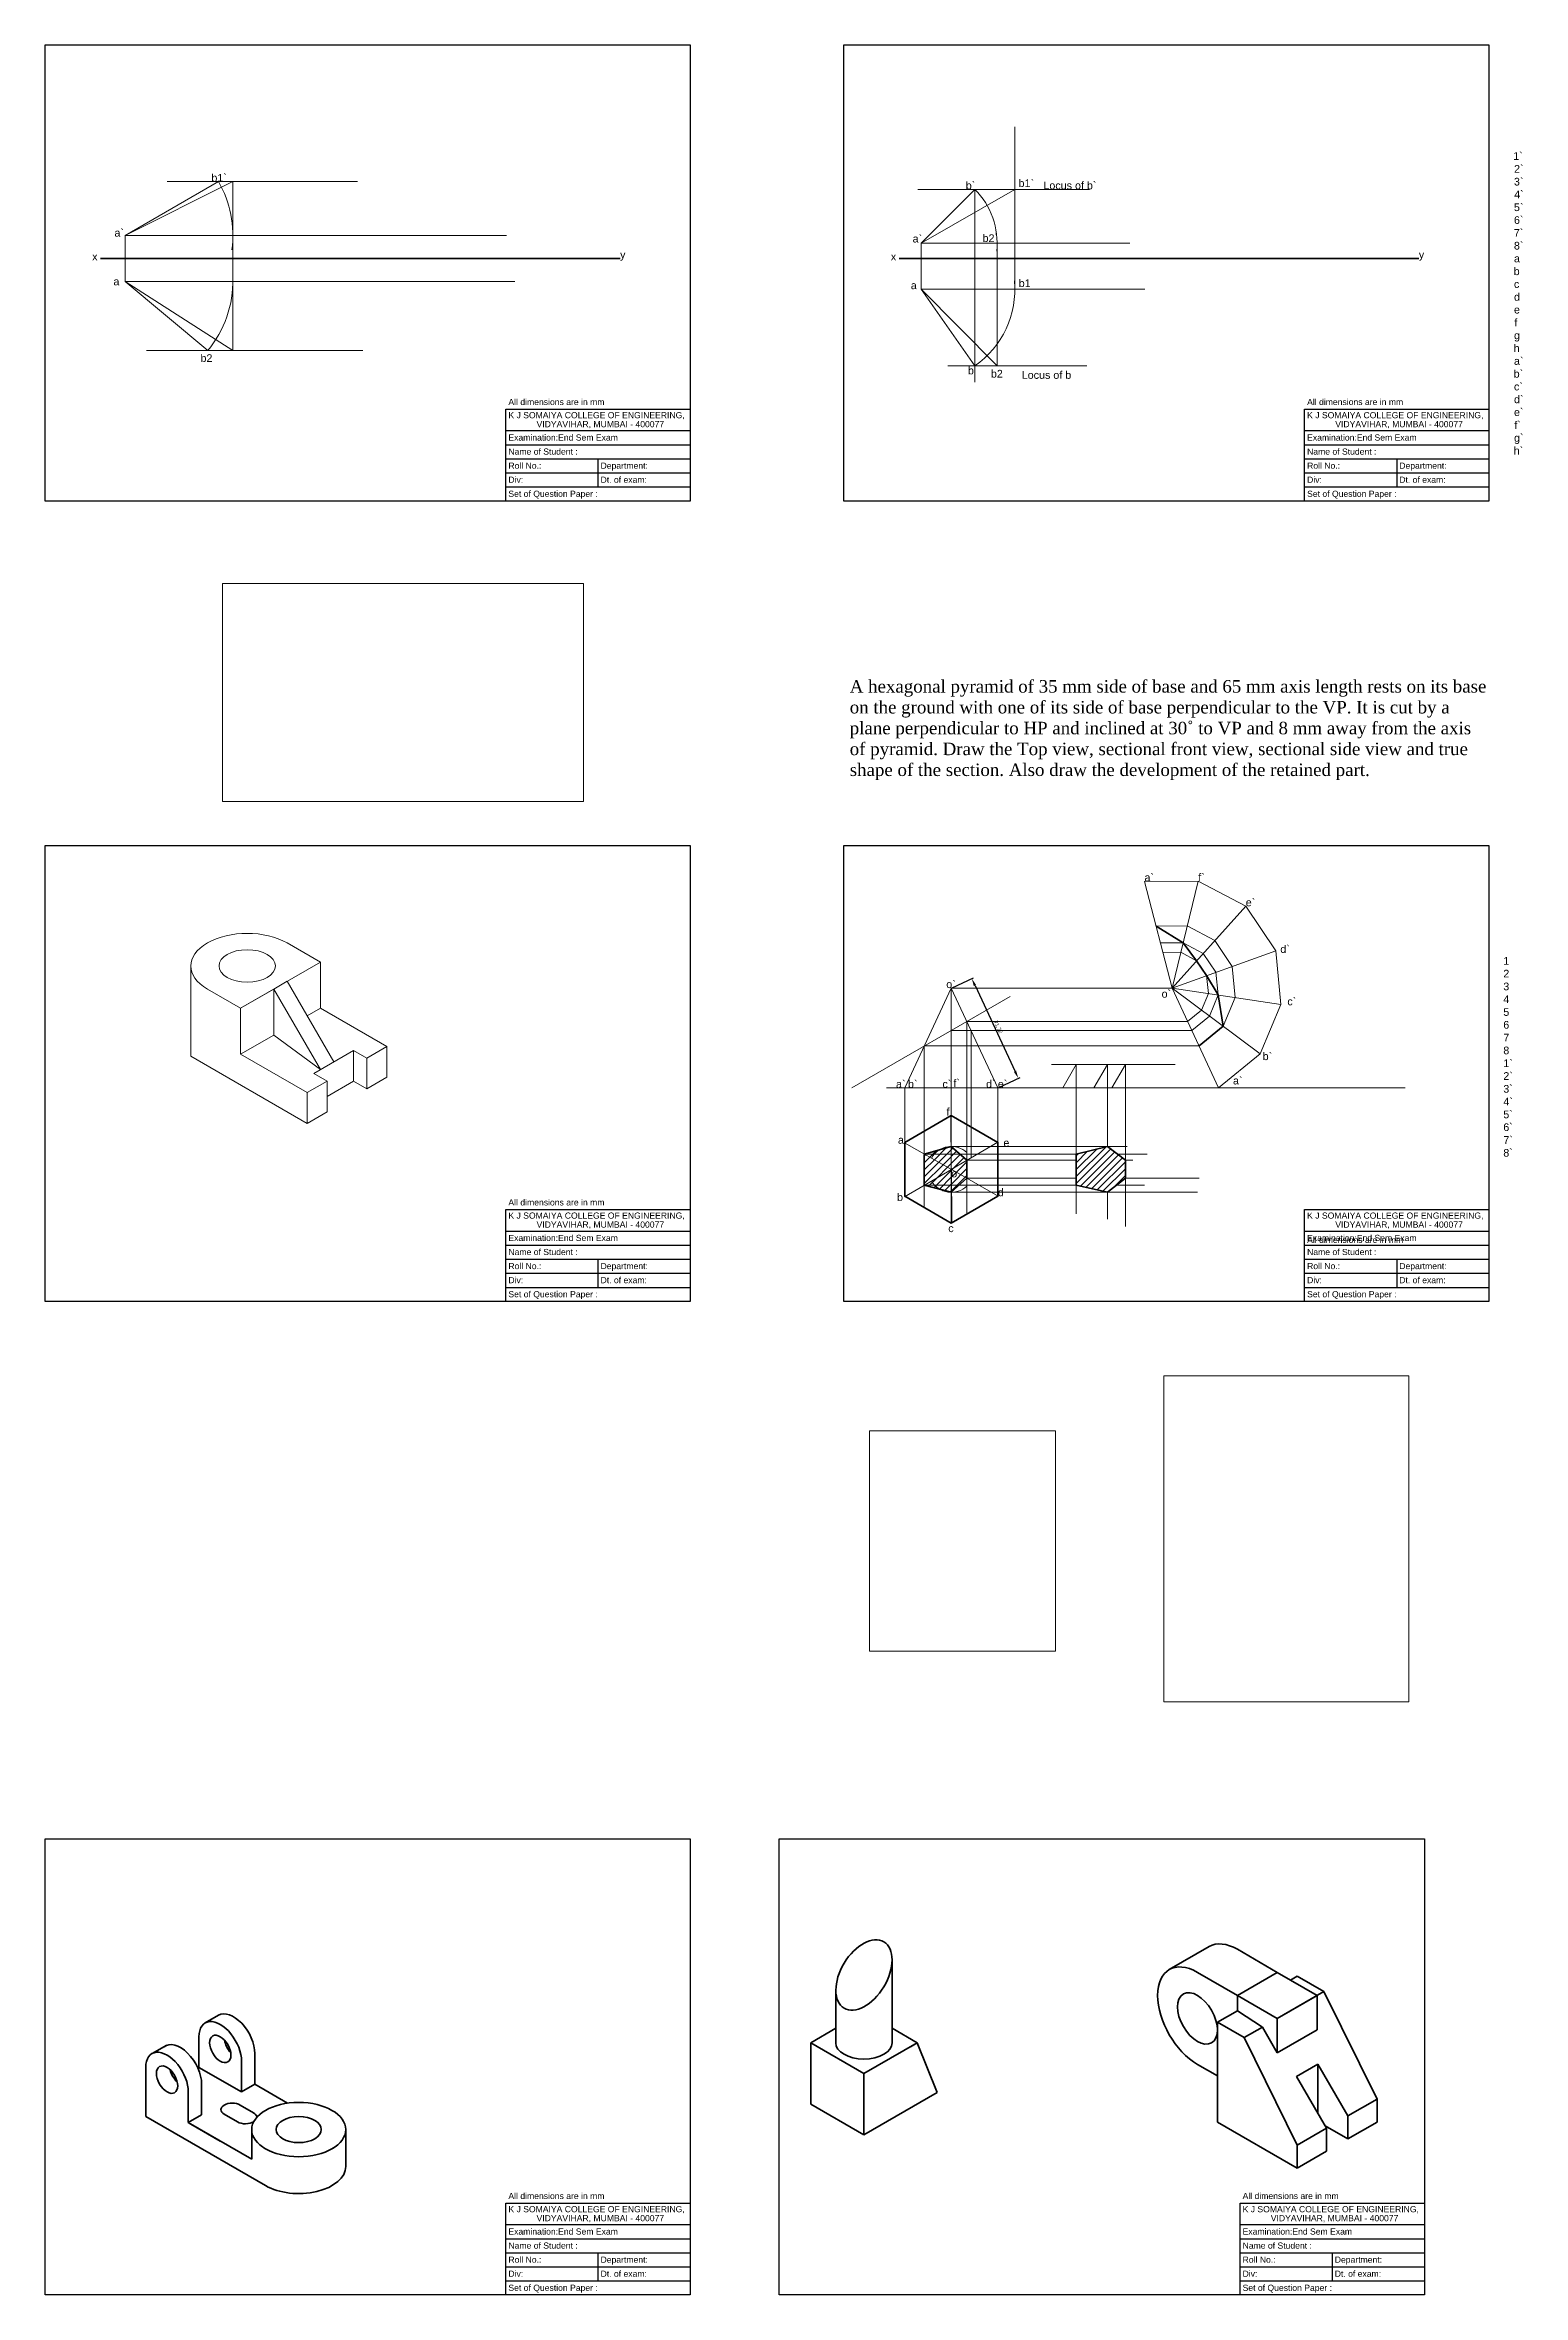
# Model space of a CAD drawing. Header units: millimetres. Extents: x 2669 to 4639, y 1870 to 5119.
# Drawn here: x 3191 to 4154, y 3653 to 5119 of the extents above; entities that cross this region are included whole.
import ezdxf

# ---------------------------------------------------------------- set-up
doc = ezdxf.new("R2010")
doc.units = ezdxf.units.MM
doc.styles.get("Standard").update_dxf_attribs({"font": 'arial.ttf'})
doc.dimstyles.new('ISO-25', dxfattribs={"dimtxt": 2.5, "dimasz": 5, "dimexe": 1.25, "dimexo": 0.625, "dimtad": 1, "dimtxsty": 'Standard', "dimcen": 2.5, "dimadec": 0, "dimazin": 0, "dimtfac": 1, "dimtmove": 0, "dimatfit": 3, "dimfxl": 1, "dimarcsym": 0})
picture_1 = doc.add_image_def('image4.jpg', size_in_pixel=(888, 537))
picture_2 = doc.add_image_def('image1.jpg', size_in_pixel=(458, 542))
picture_3 = doc.add_image_def('image2.jpg', size_in_pixel=(1200, 1600))
pattern_1 = [(45, (0, -24.4477), (-2.245064, 2.245064), [])]

msp = doc.modelspace()

# ---------------------------------------------------------------- texts
at = {"lineweight": 9}
for s, p in [('1`', (4147.288, 5043.803)), ('b`', (3790.886, 5024.594)), ('b1`', (3825.217, 5026.074)), ('Locus of b`', (3841.428, 5024.594)), ('3`', (4147.755, 5027.096)), ('2`', (4147.844, 5035.45)), ('5`', (4147.759, 5010.429)), ('4`', (4147.96, 5018.762)), ('7`', (4147.718, 4993.742)), ('6`', (4147.786, 5002.075)), ('a`', (3756.299, 4989.977)), ('b2`', (3801.818, 4990.288)), ('8`', (4147.765, 4985.388)), ('b', (4147.591, 4968.722)), ('a', (4147.796, 4977.055)), ('a', (3755.081, 4959.594)), ('b1', (3825.354, 4960.975)), ('c', (4147.776, 4960.388)), ('d', (4147.81, 4952.055)), ('f', (4147.984, 4935.303)), ('e', (4147.793, 4943.722)), ('h', (4147.588, 4918.636)), ('g', (4147.823, 4926.97)), ('b', (3792.291, 4904.073)), ('a`', (4147.796, 4910.303)), ('b2', (3807.239, 4902.005)), ('Locus of b', (3827.314, 4901.182)), ('b`', (4147.591, 4901.97)), ('c`', (4147.776, 4893.636)), ('e`', (4147.793, 4876.97)), ('d`', (4147.81, 4885.303)), ('f`', (4147.984, 4868.551)), ('g`', (4147.823, 4860.218)), ('h`', (4147.588, 4851.884)), ('a`', (3907.224, 4573.909)), ('f`', (3942.223, 4574.043)), ('e`', (3973.157, 4557.67)), ('d`', (3995.673, 4527.249)), ('o`', (3778.185, 4504.363)), ('o`', (3918.381, 4498.122)), ('c`', (4000.25, 4493.151)), ('b`', (3984.171, 4457.467)), ('a`', (3745.478, 4439.384)), ('b`', (3753.248, 4439.384)), ('c`', (3775.684, 4439.384)), ('f`', (3782.807, 4439.97)), ('d`', (3804.107, 4439.384)), ('e`', (3811.777, 4439.384)), ('a`', (3964.866, 4441.613)), ('f', (3778.365, 4421.345)), ('a', (3746.748, 4402.977)), ('e', (3815.381, 4401.108)), ('o', (3781.466, 4381.1)), ('b', (3746.143, 4365.707)), ('d', (3811.777, 4368.793)), ('c', (3779.485, 4345.421))]:
    msp.add_text(s, height=5, dxfattribs=at).set_placement(p)
at = {"lineweight": 35}
for s, p in [('b1`', (3299.743, 5029.594)), ('a`', (3236.624, 4993.803)), ('y', (3565.839, 4979.594)), ('y', (4085.839, 4979.594)), ('x', (3222.11, 4978.286)), ('x', (3742.11, 4978.286)), ('a', (3235.949, 4962.095)), ('b2', (3292.655, 4912.171))]:
    msp.add_text(s, height=5, dxfattribs=at).set_placement(p)
for s, height, p in [('All dimensions are in mm', 4.00791, (3493.112, 4884.108)), ('All dimensions are in mm', 4.00791, (4013.112, 4884.108)), ('K J SOMAIYA COLLEGE OF ENGINEERING, ', 4.00791, (3493.112, 4875.5)), ('VIDYAVIHAR, MUMBAI - 400077', 4.00791, (3511.449, 4869.648)), ('K J SOMAIYA COLLEGE OF ENGINEERING, ', 4.00791, (4013.112, 4875.5)), ('VIDYAVIHAR, MUMBAI - 400077', 4.00791, (4031.449, 4869.648)), ('Examination:End Sem Exam ', 4.00791, (3493.112, 4860.951)), ('Name of Student : ', 4.00791, (3493.112, 4851.784)), ('Examination:End Sem Exam ', 4.00791, (4013.112, 4860.951)), ('Name of Student : ', 4.00791, (4013.112, 4851.784)), ('Roll No.: ', 4.0079, (3493.112, 4842.618)), ('Div: ', 4.0079, (3493.112, 4833.451)), ('Department: ', 4.00791, (3553.112, 4842.618)), ('Dt. of exam:', 4.00791, (3553.112, 4833.451)), ('Roll No.: ', 4.0079, (4013.112, 4842.618)), ('Div: ', 4.0079, (4013.112, 4833.451)), ('Department: ', 4.00791, (4073.112, 4842.618)), ('Dt. of exam:', 4.00791, (4073.112, 4833.451)), ('Set of Question Paper : ', 4.00791, (3493.112, 4824.284)), ('Set of Question Paper : ', 4.00791, (4013.112, 4824.284)), ('All dimensions are in mm', 4.00791, (3493.112, 4362.793)), ('K J SOMAIYA COLLEGE OF ENGINEERING, ', 4.00791, (3493.112, 4354.186)), ('VIDYAVIHAR, MUMBAI - 400077', 4.00791, (3511.449, 4348.334)), ('K J SOMAIYA COLLEGE OF ENGINEERING, ', 4.00791, (4013.112, 4354.186)), ('VIDYAVIHAR, MUMBAI - 400077', 4.00791, (4031.449, 4348.334)), ('Examination:End Sem Exam ', 4.00791, (3493.112, 4339.637)), ('All dimensions are in mm', 4.00791, (4013.112, 4338.346)), ('Examination:End Sem Exam ', 4.00791, (4013.112, 4339.637)), ('Name of Student : ', 4.00791, (3493.112, 4330.47)), ('Roll No.: ', 4.0079, (3493.112, 4321.304)), ('Department: ', 4.00791, (3553.112, 4321.304)), ('Name of Student : ', 4.00791, (4013.112, 4330.47)), ('Roll No.: ', 4.0079, (4013.112, 4321.304)), ('Department: ', 4.00791, (4073.112, 4321.304)), ('Div: ', 4.0079, (3493.112, 4312.137)), ('Dt. of exam:', 4.00791, (3553.112, 4312.137)), ('Div: ', 4.0079, (4013.112, 4312.137)), ('Dt. of exam:', 4.00791, (4073.112, 4312.137)), ('Set of Question Paper : ', 4.00791, (3493.112, 4302.97)), ('Set of Question Paper : ', 4.00791, (4013.112, 4302.97)), ('All dimensions are in mm', 4.00791, (3493.112, 3715.662)), ('K J SOMAIYA COLLEGE OF ENGINEERING, ', 4.00791, (3493.112, 3707.054)), ('All dimensions are in mm', 4.00791, (3971.112, 3715.662)), ('K J SOMAIYA COLLEGE OF ENGINEERING, ', 4.00791, (3971.112, 3707.054)), ('Examination:End Sem Exam ', 4.00791, (3493.112, 3692.506)), ('VIDYAVIHAR, MUMBAI - 400077', 4.00791, (3511.449, 3701.202)), ('Examination:End Sem Exam ', 4.00791, (3971.112, 3692.506)), ('VIDYAVIHAR, MUMBAI - 400077', 4.00791, (3989.448, 3701.202)), ('Name of Student : ', 4.00791, (3493.112, 3683.339)), ('Roll No.: ', 4.0079, (3493.112, 3674.172)), ('Name of Student : ', 4.00791, (3971.112, 3683.339)), ('Roll No.: ', 4.0079, (3971.112, 3674.172)), ('Div: ', 4.0079, (3493.112, 3665.006)), ('Department: ', 4.00791, (3553.112, 3674.172)), ('Dt. of exam:', 4.00791, (3553.112, 3665.006)), ('Div: ', 4.0079, (3971.112, 3665.006)), ('Department: ', 4.00791, (4031.112, 3674.172)), ('Dt. of exam:', 4.00791, (4031.112, 3665.006)), ('Set of Question Paper : ', 4.00791, (3493.112, 3655.839)), ('Set of Question Paper : ', 4.00791, (3971.112, 3655.839))]:
    msp.add_text(s, height=height).set_placement(p)
at = {"lineweight": 9, "attachment_point": 1}
for s, width, insert, char_height in [('{\\fTimes New Roman|b0|i0|c0|p18;\\H0.95833x;A hexagonal pyramid of 35 mm side of base and 65 mm axis length rests on its base on the ground with one of its side of base perpendicular to the VP. It is cut by a plane perpendicular to HP and inclined at 30˚ to VP and 8 mm away from the axis of pyramid. Draw the Top view, sectional front view, sectional side view and true shape of the section. Also draw the development of the retained part. }', 414.31005, (3715.346, 4704.955), 8.5), ('1\\P2\\P3\\P4\\P5\\P6\\P7\\P8\\P1`\\P2`\\P3`\\P4`\\P5`\\P6`\\P7`\\P8`', 41.16633, (4140.845, 4524.606), 5)]:
    msp.add_mtext_dynamic_manual_height_columns(s, width=width, gutter_width=42.5, heights=[0], dxfattribs=dict(at, insert=insert, char_height=char_height))

# ---------------------------------------------------------------- blocks, each defined once
blk = doc.blocks.new('*U80')
at = {"lineweight": 9}
blk.add_line((-15.2, -8.9), (15.2, 8.9), dxfattribs=at)
blk = doc.blocks.new('*U81')
at = {"color": 0, "linetype": 'ByBlock', "lineweight": -2, "transparency": 16777216}
for p, rotation in [((3781.3, 4428.3), 59.99999999999997), ((3766.2, 4419.4), 120), ((3796.7, 4402.1), 299.9999999999999), ((3766.3, 4401.8), 180), ((3781.6, 4393.2), 239.9999999999999)]:
    blk.add_blockref('*U80', p, dxfattribs=dict(at, rotation=rotation))
blk.add_blockref('*U80', (3796.6, 4419.6), dxfattribs=at)
blk = doc.blocks.new('*D82')
at = {"color": 0, "lineweight": -2, "transparency": 16777216}
for p, q in [((3782, 4504.6), (3795.9, 4511.1)), ((3796.9, 4506.1), (3823, 4450.1)), ((3812.3, 4439.6), (3826.2, 4446.1))]:
    blk.add_line(p, q, dxfattribs=at)
at = {"color": 0, "lineweight": 35, "transparency": 16777216}
for points in [[(3797.6, 4506.4), (3796.1, 4505.7), (3794.8, 4510.6)], [(3823.7, 4450.5), (3822.2, 4449.8), (3825.1, 4445.6)]]:
    blk.add_solid(points, dxfattribs=at)
at = {"layer": 'Defpoints', "color": 0, "lineweight": 35, "transparency": 16777216}
for p in [(3781.5, 4504.4), (3825.1, 4445.6), (3811.8, 4439.4)]:
    blk.add_point(p, dxfattribs=at)
at = {"color": 0, "lineweight": 9, "transparency": 16777216, "insert": (3811.8, 4479), "char_height": 2.5, "attachment_point": 5, "rotation": 295.0006}
blk.add_mtext('71,72', dxfattribs=at)

# ---------------------------------------------------------------- dimensions: what is measured, and where the dimension line sits
at = {"lineweight": 9}
dim = msp.add_aligned_dim(p1=(3781.466, 4504.384), p2=(3811.777, 4439.384), distance=14.674, dimstyle='ISO-25', dxfattribs=at)
dim.commit()
dim.dimension.update_dxf_attribs({"geometry": '*D82', "text_midpoint": (3811.848, 4478.985)})

# ---------------------------------------------------------------- hatches: boundary and pattern name
at = {"lineweight": 35}
h = msp.add_hatch(dxfattribs=at)
h.set_pattern_fill('ANSI31', color=256)
h.set_pattern_definition(pattern_1)
h.paths.add_polyline_path([(3781.466, 4386.293), (3763.87, 4396.282), (3763.87, 4375.962)])
h.paths.add_polyline_path([(3781.357, 4401.203), (3773.782, 4399.071, 0.12897649), (3768.499, 4393.654), (3781.466, 4386.293)])
h.paths.add_polyline_path([(3773.782, 4399.071), (3763.87, 4396.282), (3768.499, 4393.654, -0.12897649)])
h.paths.add_polyline_path([(3781.466, 4401.108), (3781.466, 4386.293), (3791.597, 4392.241)])
h.paths.add_polyline_path([(3791.597, 4392.241), (3781.466, 4386.293), (3791.597, 4380.542)])
h.paths.add_polyline_path([(3781.466, 4386.293), (3781.574, 4371.48), (3791.597, 4380.542)])
h.paths.add_polyline_path([(3781.466, 4386.293), (3768.607, 4378.744, 0.13343654), (3774.196, 4373.275), (3781.466, 4371.382)])
h.paths.add_polyline_path([(3768.607, 4378.744), (3763.87, 4375.962), (3774.196, 4373.275, -0.13343654)])
h = msp.add_hatch(dxfattribs=at)
h.set_pattern_fill('ANSI31', color=256)
h.set_pattern_definition(pattern_1)
h.paths.add_polyline_path([(3894.777, 4380.542), (3894.777, 4392.241), (3883.078, 4401.108), (3862.761, 4396.282), (3862.761, 4375.962), (3883.078, 4371.382)])

# ---------------------------------------------------------------- linework, layer by layer
for p, q in [((3191.434, 5118.602), (3611.434, 5118.602)), ((3191.434, 4821.602), (3191.434, 5118.602)), ((3611.434, 5118.602), (3611.434, 4821.602)), ((3711.434, 5118.602), (4131.434, 5118.602)), ((3711.434, 4821.602), (3711.434, 5118.602)), ((4131.434, 5118.602), (4131.434, 4821.602)), ((3491.434, 4881.425), (3611.434, 4881.425)), ((3491.434, 4821.602), (3491.434, 4881.425)), ((4011.434, 4881.425), (4131.434, 4881.425)), ((4011.434, 4821.602), (4011.434, 4881.425)), ((3491.434, 4867.435), (3611.434, 4867.435)), ((3611.434, 4876.602), (3611.434, 4821.602)), ((4011.434, 4867.435), (4131.434, 4867.435)), ((4131.434, 4876.602), (4131.434, 4821.602)), ((3491.434, 4858.269), (3611.434, 4858.269)), ((4011.434, 4858.269), (4131.434, 4858.269)), ((3491.434, 4849.102), (3611.434, 4849.102)), ((3491.434, 4839.935), (3611.434, 4839.935)), ((3551.434, 4849.102), (3551.434, 4830.769)), ((4011.434, 4849.102), (4131.434, 4849.102)), ((4011.434, 4839.935), (4131.434, 4839.935)), ((4071.434, 4849.102), (4071.434, 4830.769)), ((3611.434, 4821.602), (3191.434, 4821.602)), ((3491.434, 4830.769), (3611.434, 4830.769)), ((3611.434, 4821.602), (3491.434, 4821.602)), ((4131.434, 4821.602), (3711.434, 4821.602)), ((4011.434, 4830.769), (4131.434, 4830.769)), ((4131.434, 4821.602), (4011.434, 4821.602)), ((3191.434, 4597.288), (3611.434, 4597.288)), ((3191.434, 4300.288), (3191.434, 4597.288)), ((3611.434, 4597.288), (3611.434, 4300.288)), ((3711.434, 4597.288), (4131.434, 4597.288)), ((3711.434, 4300.288), (3711.434, 4597.288)), ((4131.434, 4597.288), (4131.434, 4300.288)), ((3491.434, 4360.111), (3611.434, 4360.111)), ((3491.434, 4300.288), (3491.434, 4360.111)), ((3611.434, 4355.288), (3611.434, 4300.288)), ((4011.434, 4360.111), (4131.434, 4360.111)), ((4011.434, 4300.288), (4011.434, 4360.111)), ((4131.434, 4355.288), (4131.434, 4300.288)), ((3491.434, 4346.121), (3611.434, 4346.121)), ((4011.434, 4346.121), (4131.434, 4346.121)), ((3491.434, 4336.954), (3611.434, 4336.954)), ((3491.434, 4327.788), (3611.434, 4327.788)), ((3551.434, 4327.788), (3551.434, 4309.454)), ((4011.434, 4336.954), (4131.434, 4336.954)), ((4011.434, 4327.788), (4131.434, 4327.788)), ((4071.434, 4327.788), (4071.434, 4309.454)), ((3491.434, 4318.621), (3611.434, 4318.621)), ((3491.434, 4309.454), (3611.434, 4309.454)), ((4011.434, 4318.621), (4131.434, 4318.621)), ((4011.434, 4309.454), (4131.434, 4309.454)), ((3611.434, 4300.288), (3191.434, 4300.288)), ((3611.434, 4300.288), (3491.434, 4300.288)), ((4131.434, 4300.288), (3711.434, 4300.288)), ((4131.434, 4300.288), (4011.434, 4300.288)), ((3191.434, 3950.157), (3611.434, 3950.157)), ((3191.434, 3653.157), (3191.434, 3950.157)), ((3611.434, 3950.157), (3611.434, 3653.157)), ((3669.434, 3950.157), (4089.434, 3950.157)), ((3669.434, 3653.157), (3669.434, 3950.157)), ((4089.434, 3950.157), (4089.434, 3653.157)), ((3491.434, 3712.98), (3611.434, 3712.98)), ((3491.434, 3653.157), (3491.434, 3712.98)), ((3611.434, 3708.157), (3611.434, 3653.157)), ((3969.434, 3712.98), (4089.434, 3712.98)), ((3969.434, 3653.157), (3969.434, 3712.98)), ((4089.434, 3708.157), (4089.434, 3653.157)), ((3491.434, 3698.99), (3611.434, 3698.99)), ((3969.434, 3698.99), (4089.434, 3698.99)), ((3491.434, 3689.823), (3611.434, 3689.823)), ((3491.434, 3680.657), (3611.434, 3680.657)), ((3551.434, 3680.657), (3551.434, 3662.323)), ((3969.434, 3689.823), (4089.434, 3689.823)), ((3969.434, 3680.657), (4089.434, 3680.657)), ((4029.434, 3680.657), (4029.434, 3662.323)), ((3491.434, 3671.49), (3611.434, 3671.49)), ((3969.434, 3671.49), (4089.434, 3671.49)), ((3611.434, 3653.157), (3191.434, 3653.157)), ((3491.434, 3662.323), (3611.434, 3662.323)), ((3611.434, 3653.157), (3491.434, 3653.157)), ((4089.434, 3653.157), (3669.434, 3653.157)), ((3969.434, 3662.323), (4089.434, 3662.323)), ((4089.434, 3653.157), (3969.434, 3653.157))]:
    msp.add_line(p, q)
at = {"lineweight": 9}
for p, q in [((3822.838, 4959.594), (3822.838, 5065.315)), ((3243.712, 4994.594), (3304.334, 5029.594)), ((3243.712, 4994.594), (3313.712, 5029.594)), ((3271.052, 5029.594), (3394.928, 5029.594)), ((3313.712, 4994.594), (3313.712, 5029.594)), ((3871.511, 5024.594), (3759.74, 5024.594)), ((3761.805, 4989.594), (3796.805, 5024.594)), ((3761.805, 4989.594), (3822.838, 5024.594)), ((3796.805, 5024.594), (3796.805, 4899.034)), ((3243.712, 4979.594), (3243.712, 4994.594)), ((3243.712, 4994.594), (3491.801, 4994.594)), ((3313.712, 4994.594), (3313.712, 4919.599)), ((3761.805, 4979.594), (3761.805, 4989.594)), ((3761.805, 4989.594), (3897.743, 4989.594)), ((3811.303, 4989.594), (3811.303, 4909.594)), ((3243.712, 4979.594), (3243.712, 4964.594)), ((3761.805, 4979.594), (3761.805, 4959.594)), ((3761.805, 4979.594), (3796.805, 4979.594)), ((3243.712, 4964.594), (3497.202, 4964.594)), ((3243.712, 4964.594), (3297.335, 4919.599)), ((3243.712, 4964.594), (3313.712, 4919.599)), ((3761.805, 4959.594), (3907.379, 4959.594)), ((3761.805, 4959.594), (3811.303, 4909.594)), ((3761.805, 4959.594), (3796.805, 4909.594)), ((3257.551, 4919.599), (3398.304, 4919.599)), ((3779.26, 4909.594), (3869.759, 4909.594)), ((3907.224, 4573.827), (3942.223, 4574.043)), ((3925.153, 4504.384), (3907.224, 4573.827)), ((3925.153, 4504.384), (3942.223, 4574.043)), ((3925.153, 4504.384), (3942.223, 4574.043)), ((3973.157, 4557.67), (3942.223, 4574.043)), ((3925.153, 4504.384), (3973.157, 4557.67)), ((3925.153, 4504.384), (3973.157, 4557.67)), ((3973.157, 4557.67), (3992.659, 4528.606)), ((3914.745, 4544.696), (3935.062, 4544.822)), ((3953.02, 4535.317), (3935.062, 4544.822)), ((3349.075, 4533.765), (3370.726, 4521.265)), ((3917.547, 4533.843), (3932.394, 4533.935)), ((3925.153, 4504.384), (3992.659, 4528.606)), ((3925.153, 4504.384), (3992.659, 4528.606)), ((3925.153, 4504.384), (3992.659, 4528.606)), ((3925.153, 4504.384), (3992.659, 4528.606)), ((3945.517, 4526.989), (3932.394, 4533.935)), ((3953.02, 4535.317), (3964.341, 4518.445)), ((3996.084, 4493.774), (3992.659, 4528.606)), ((3286.352, 4518.765), (3286.352, 4459.978)), ((3318.764, 4491.265), (3370.726, 4521.265)), ((3370.726, 4521.265), (3370.726, 4491.265)), ((3919.16, 4527.594), (3930.858, 4527.666)), ((3941.197, 4522.194), (3930.858, 4527.666)), ((3941.197, 4522.194), (3947.716, 4512.48)), ((3945.517, 4526.989), (3953.79, 4514.66)), ((3955.243, 4499.883), (3953.79, 4514.66)), ((3966.329, 4498.225), (3964.341, 4518.445)), ((3297.113, 4503.765), (3318.764, 4491.265)), ((3318.764, 4491.265), (3340.415, 4503.765)), ((3340.415, 4503.765), (3349.075, 4508.765)), ((3340.415, 4503.765), (3370.726, 4451.265)), ((3340.415, 4503.765), (3340.415, 4473.765)), ((3349.075, 4508.765), (3379.386, 4456.265)), ((3781.466, 4504.384), (3751.155, 4439.384)), ((3781.466, 4439.384), (3781.466, 4504.384)), ((3781.466, 4504.384), (3811.777, 4439.384)), ((3781.466, 4504.384), (3925.153, 4504.384)), ((3925.153, 4504.384), (3955.464, 4439.384)), ((3925.153, 4504.384), (3982.616, 4461.469)), ((3925.153, 4504.384), (3996.084, 4493.774)), ((3925.153, 4504.384), (3982.616, 4461.469)), ((3925.153, 4504.384), (3996.084, 4493.774)), ((3948.86, 4500.838), (3944.359, 4490.041)), ((3948.86, 4500.838), (3947.716, 4512.48)), ((3955.243, 4499.883), (3949.53, 4486.179)), ((3318.764, 4461.265), (3318.764, 4491.265)), ((3362.065, 4486.265), (3370.726, 4491.265)), ((3414.027, 4466.265), (3370.726, 4491.265)), ((3716.642, 4439.384), (3819.741, 4498.908)), ((3935.284, 4482.659), (3944.359, 4490.041)), ((3938.011, 4476.81), (3949.53, 4486.179)), ((3966.329, 4498.225), (3958.511, 4479.472)), ((3996.084, 4493.774), (3982.616, 4461.469)), ((3318.764, 4461.265), (3340.415, 4473.765)), ((3340.415, 4473.765), (3370.726, 4451.265)), ((3781.466, 4476.81), (3832.423, 4476.81)), ((3781.466, 4476.81), (3938.011, 4476.81)), ((3791.597, 4482.659), (3791.597, 4357.142)), ((3791.597, 4482.659), (3935.284, 4482.659)), ((3794.324, 4476.81), (3794.324, 4393.842)), ((3942.749, 4466.651), (3958.511, 4479.472)), ((3362.065, 4416.265), (3286.352, 4459.978)), ((3362.065, 4436.265), (3318.764, 4461.265)), ((3366.395, 4448.765), (3392.376, 4463.765)), ((3392.376, 4463.765), (3401.036, 4458.765)), ((3392.376, 4463.765), (3392.376, 4443.765)), ((3401.036, 4458.765), (3414.027, 4466.265)), ((3401.036, 4438.765), (3401.036, 4458.765)), ((3414.027, 4466.265), (3414.027, 4446.265)), ((3763.87, 4466.651), (3763.87, 4361.452)), ((3763.87, 4466.651), (3942.749, 4466.651)), ((3955.464, 4439.384), (3982.616, 4461.469)), ((3362.065, 4436.265), (3375.056, 4443.765)), ((3375.056, 4443.765), (3366.395, 4448.765)), ((3375.056, 4423.765), (3375.056, 4443.765)), ((3392.376, 4443.765), (3375.056, 4433.765)), ((3392.376, 4443.765), (3401.036, 4438.765)), ((3414.027, 4446.265), (3401.036, 4438.765)), ((3846.686, 4454.557), (3927.275, 4454.557)), ((3862.761, 4454.557), (3854.001, 4439.384)), ((3862.761, 4454.557), (3862.761, 4357.265)), ((3874.318, 4439.384), (3883.078, 4454.557)), ((3883.078, 4454.557), (3883.078, 4401.108)), ((3894.777, 4454.557), (3886.016, 4439.384)), ((3894.777, 4454.557), (3894.777, 4349.12)), ((3362.065, 4416.265), (3362.065, 4436.265)), ((3739.353, 4439.384), (4076.932, 4439.384)), ((3751.155, 4403.793), (3751.155, 4439.384)), ((3781.466, 4439.384), (3773.466, 4439.384)), ((3781.466, 4351.293), (3781.466, 4439.384)), ((3811.777, 4368.793), (3811.777, 4439.384)), ((3362.065, 4416.265), (3375.056, 4423.765)), ((3781.466, 4401.108), (3895.987, 4401.108)), ((3763.87, 4396.282), (3862.761, 4396.282)), ((3791.597, 4392.241), (3862.761, 4392.241)), ((3889.446, 4396.282), (3909.006, 4396.282)), ((3894.777, 4392.241), (3899.652, 4392.241)), ((3763.87, 4375.962), (3862.761, 4375.962)), ((3781.466, 4371.382), (3941.775, 4371.382)), ((3791.597, 4380.542), (3862.761, 4380.542)), ((3794.324, 4378.994), (3794.324, 4378.744)), ((3883.078, 4371.382), (3883.078, 4353.871)), ((3888.928, 4375.962), (3907.319, 4375.962)), ((3894.777, 4380.542), (3942.907, 4380.542))]:
    msp.add_line(p, q, dxfattribs=at)
at = {"lineweight": 35}
for p, q in [((3227.465, 4979.594), (3565.839, 4979.594)), ((3747.465, 4979.594), (4085.839, 4979.594)), ((3932.394, 4533.935), (3914.745, 4544.696)), ((3941.197, 4522.194), (3932.394, 4533.935)), ((3947.716, 4512.48), (3941.197, 4522.194)), ((3955.243, 4499.883), (3947.716, 4512.48)), ((3958.511, 4479.472), (3955.243, 4499.883)), ((3942.749, 4466.651), (3958.511, 4479.472)), ((3763.87, 4396.282), (3781.357, 4401.203)), ((3781.357, 4401.203), (3791.597, 4392.241)), ((3862.761, 4396.282), (3883.078, 4401.108)), ((3883.078, 4401.108), (3894.777, 4392.241)), ((3763.87, 4375.962), (3763.87, 4395.962)), ((3791.597, 4392.241), (3791.597, 4380.542)), ((3862.761, 4375.962), (3862.761, 4396.282)), ((3894.777, 4392.241), (3894.777, 4380.542)), ((3781.466, 4371.382), (3763.87, 4375.962)), ((3791.597, 4380.542), (3781.466, 4371.382)), ((3883.078, 4371.382), (3862.761, 4375.962)), ((3894.777, 4380.542), (3883.078, 4371.382)), ((3742.905, 3871.51), (3742.979, 3817.462)), ((3923.37, 3865.122), (3949.351, 3880.122)), ((3967.722, 3878.302), (3993.703, 3863.302)), ((3941.741, 3863.302), (3967.722, 3848.302)), ((3967.722, 3848.302), (3993.703, 3863.302)), ((3993.703, 3863.302), (4019.684, 3848.302)), ((4002.363, 3858.302), (4006.693, 3860.802)), ((4006.693, 3860.802), (4024.014, 3850.802)), ((3706.311, 3851.735), (3706.237, 3817.462)), ((3967.722, 3848.302), (3967.722, 3838.302)), ((3967.722, 3848.302), (3993.703, 3833.302)), ((3993.703, 3833.302), (4024.014, 3850.802)), ((4019.684, 3848.302), (3993.703, 3833.302)), ((4019.684, 3848.302), (4019.684, 3825.802)), ((4058.655, 3780.802), (4024.014, 3850.802)), ((3304.378, 3835.371), (3295.718, 3830.371)), ((3689.967, 3817.462), (3706.237, 3826.855)), ((3742.979, 3826.855), (3759.249, 3817.462)), ((3954.732, 3830.802), (3967.722, 3838.302)), ((3954.732, 3765.802), (3954.732, 3830.802)), ((3954.732, 3830.802), (3972.052, 3820.802)), ((3983.96, 3827.677), (3967.722, 3838.302)), ((3972.052, 3820.802), (3983.96, 3827.677)), ((3993.703, 3810.802), (3983.96, 3827.677)), ((3993.703, 3833.302), (3993.703, 3810.802)), ((3993.703, 3810.802), (4019.684, 3825.802)), ((3270.727, 3815.837), (3261.124, 3810.397)), ((3291.66, 3821.4), (3291.66, 3801.4)), ((3328.033, 3810.4), (3328.033, 3790.4)), ((3724.608, 3797.462), (3689.967, 3817.462)), ((3689.967, 3817.462), (3689.967, 3777.462)), ((3724.608, 3797.462), (3759.249, 3817.462)), ((3759.249, 3817.462), (3754.963, 3814.887)), ((3759.249, 3817.462), (3772.239, 3784.962)), ((4006.693, 3750.802), (3972.052, 3820.802)), ((3257.019, 3769.4), (3257.019, 3801.4)), ((3291.66, 3801.4), (3290.911, 3800.968)), ((3319.373, 3785.4), (3291.66, 3801.4)), ((3319.373, 3785.4), (3319.373, 3805.4)), ((3724.608, 3757.462), (3724.608, 3797.462)), ((3954.732, 3795.802), (3941.741, 3803.302)), ((4006.26, 3795.552), (4020.117, 3803.552)), ((4006.26, 3795.552), (4020.117, 3803.552)), ((4006.693, 3795.802), (4006.26, 3795.552)), ((4025.746, 3761.802), (4006.26, 3795.552)), ((4020.117, 3803.552), (4039.602, 3769.802)), ((4020.117, 3803.552), (4020.117, 3771.552)), ((3284.732, 3765.4), (3284.732, 3785.4)), ((3293.392, 3790.4), (3293.392, 3770.4)), ((3319.373, 3785.4), (3328.033, 3790.4)), ((3328.033, 3790.4), (3349.377, 3778.077)), ((3724.608, 3757.462), (3772.239, 3784.962)), ((3334.961, 3724.4), (3257.019, 3769.4)), ((3293.392, 3770.4), (3284.732, 3765.4)), ((3308.114, 3770.9), (3316.775, 3765.9)), ((3318.507, 3776.9), (3327.167, 3771.9)), ((3689.967, 3777.462), (3724.608, 3757.462)), ((4039.602, 3769.802), (4058.655, 3780.802)), ((4039.602, 3754.802), (4039.602, 3769.802)), ((4058.655, 3780.802), (4058.655, 3765.802)), ((3325.993, 3741.578), (3284.732, 3765.4)), ((3284.732, 3765.4), (3286.464, 3764.4)), ((3286.464, 3764.4), (3305.516, 3753.4)), ((3325.993, 3760.9), (3325.993, 3741.578)), ((3327.167, 3765.9), (3327.276, 3765.963)), ((3387.23, 3736.9), (3387.23, 3760.9)), ((4006.693, 3735.802), (3954.732, 3765.802)), ((4025.746, 3761.802), (4006.693, 3750.802)), ((4024.88, 3763.302), (4039.602, 3754.802)), ((4025.746, 3746.802), (4025.746, 3761.802)), ((4039.602, 3754.802), (4058.655, 3765.802)), ((3334.961, 3748.4), (3334.112, 3748.89)), ((3378.262, 3748.4), (3379.111, 3748.89)), ((4006.693, 3735.802), (4006.693, 3750.802)), ((4006.693, 3735.802), (4025.746, 3746.802))]:
    msp.add_line(p, q, dxfattribs=at)
msp.add_lwpolyline([(3751.155, 4403.793), (3751.155, 4368.793), (3781.466, 4351.293), (3811.777, 4368.793), (3811.777, 4403.793), (3781.466, 4421.293)], close=True, dxfattribs=at)
at = {"lineweight": 9}
for centre, radius, start, end in [((3243.712, 4994.594), 70, 352.284158, 30), ((3761.805, 4989.594), 49.497, 353.977263, 45), ((3243.712, 4964.594), 70, 320, 1.512397), ((3761.805, 4959.594), 61.033, 304.99202, 5.032704), ((3781.466, 4386.293), 14.911, 47.200484, 150.417401), ((3781.466, 4386.293), 14.911, 210.417401, 312.799516), ((3781.466, 4386.293), 14.911, 329.582599, 330.417401)]:
    msp.add_arc(centre, radius, start, end, dxfattribs=at)
msp.add_ellipse((3323.094, 4518.765), major_axis=(-36.742, 0), ratio=0.57735027, start_param=3.92699082, end_param=7.06858347, dxfattribs=at)
msp.add_ellipse((3323.094, 4518.765), major_axis=(-18.371, 0), ratio=0.57735027, dxfattribs=at)
at = {"lineweight": 35}
for centre, major_axis, ratio in [((3724.608, 3861.581), (-12.99, -21.62), 0.59600944), ((3941.741, 3833.302), (9.186, -15.91), 0.57735027), ((3305.516, 3813.4), (4.899, -8.485), 0.57735027), ((3270.875, 3793.4), (4.899, -8.485), 0.57735027), ((3356.612, 3760.9), (-30.619, 0), 0.57735027), ((3356.612, 3760.9), (-14.697, 0), 0.57735027)]:
    msp.add_ellipse(centre, major_axis=major_axis, ratio=ratio, dxfattribs=at)
for centre, major_axis, ratio, start_param, end_param in [((3724.608, 3861.581), (-12.99, -21.62), 0.59471474, 2.36170249, 2.3618088), ((3967.722, 3848.302), (18.371, -31.82), 0.57735027, 2.35619449, 3.14159265), ((3941.741, 3833.302), (18.371, -31.82), 0.57735027, 2.35619449, 5.49778714), ((3305.516, 3813.4), (9.798, -16.971), 0.57735027, 0.78539816, 3.92699082), ((3314.176, 3818.4), (9.798, -16.971), 0.57735027, 0.78539816, 3.14159522), ((3967.722, 3848.302), (18.371, -31.82), 0.57735027, 4.94842827, 4.97418837), ((3270.875, 3793.4), (9.798, -16.971), 0.57735027, 0.78539816, 3.92699082), ((3279.535, 3798.4), (9.798, -16.971), 0.57735027, 0.78539816, 3.22854884), ((3315.154, 3816.625), (4.899, -8.485), 0.57735027, 4.11395545, 5.07693542), ((3724.608, 3817.462), (-18.371, 0), 0.57735027, 0, 3.14159265), ((3279.535, 3798.4), (4.899, -8.485), 0.57735027, 4.22569403, 5.19908394), ((3313.31, 3773.9), (-7.348, 0), 0.57735027, 3.92699082, 7.06858347), ((3321.971, 3768.9), (-7.348, 0), 0.57735027, 3.14461045, 3.92699082), ((3321.971, 3768.9), (-7.348, 0), 0.57735027, 0.78539816, 2.3775621), ((3356.612, 3736.9), (-30.619, 0), 0.57735027, 5.53702741, 5.53779782), ((3356.612, 3736.9), (-30.619, 0), 0.57735027, 0.78539816, 3.14159265), ((3356.612, 3736.9), (-30.619, 0), 0.57735027, 3.88698014, 3.88775055)]:
    msp.add_ellipse(centre, major_axis=major_axis, ratio=ratio, start_param=start_param, end_param=end_param, dxfattribs=at)

# ---------------------------------------------------------------- block references
at = {"lineweight": 9}
msp.add_blockref('*U81', (0, -24.448), dxfattribs=at)

msp.set_redraw_order([(e.dxf.handle, doc.entitydb.next_handle()) for e in msp.query("TEXT MTEXT ATTDEF DIMENSION ARC_DIMENSION")])  # texts and dimensions are drawn at this point

# ---------------------------------------------------------------- pictures from other files: only their frames are drawn
image = msp.add_image(picture_1, insert=(3307.009, 4625.792), size_in_units=(234.95, 142.081), dxfattribs=at)
image.dxf.flags = 7
image = msp.add_image(picture_3, insert=(3919.939, 4039.47), size_in_units=(159.298, 212.397), dxfattribs=at)
image.dxf.flags = 7
image = msp.add_image(picture_2, insert=(3728.188, 4072.522), size_in_units=(121.179, 143.404), dxfattribs=at)
image.dxf.flags = 7

doc.saveas('drawing.dxf')
